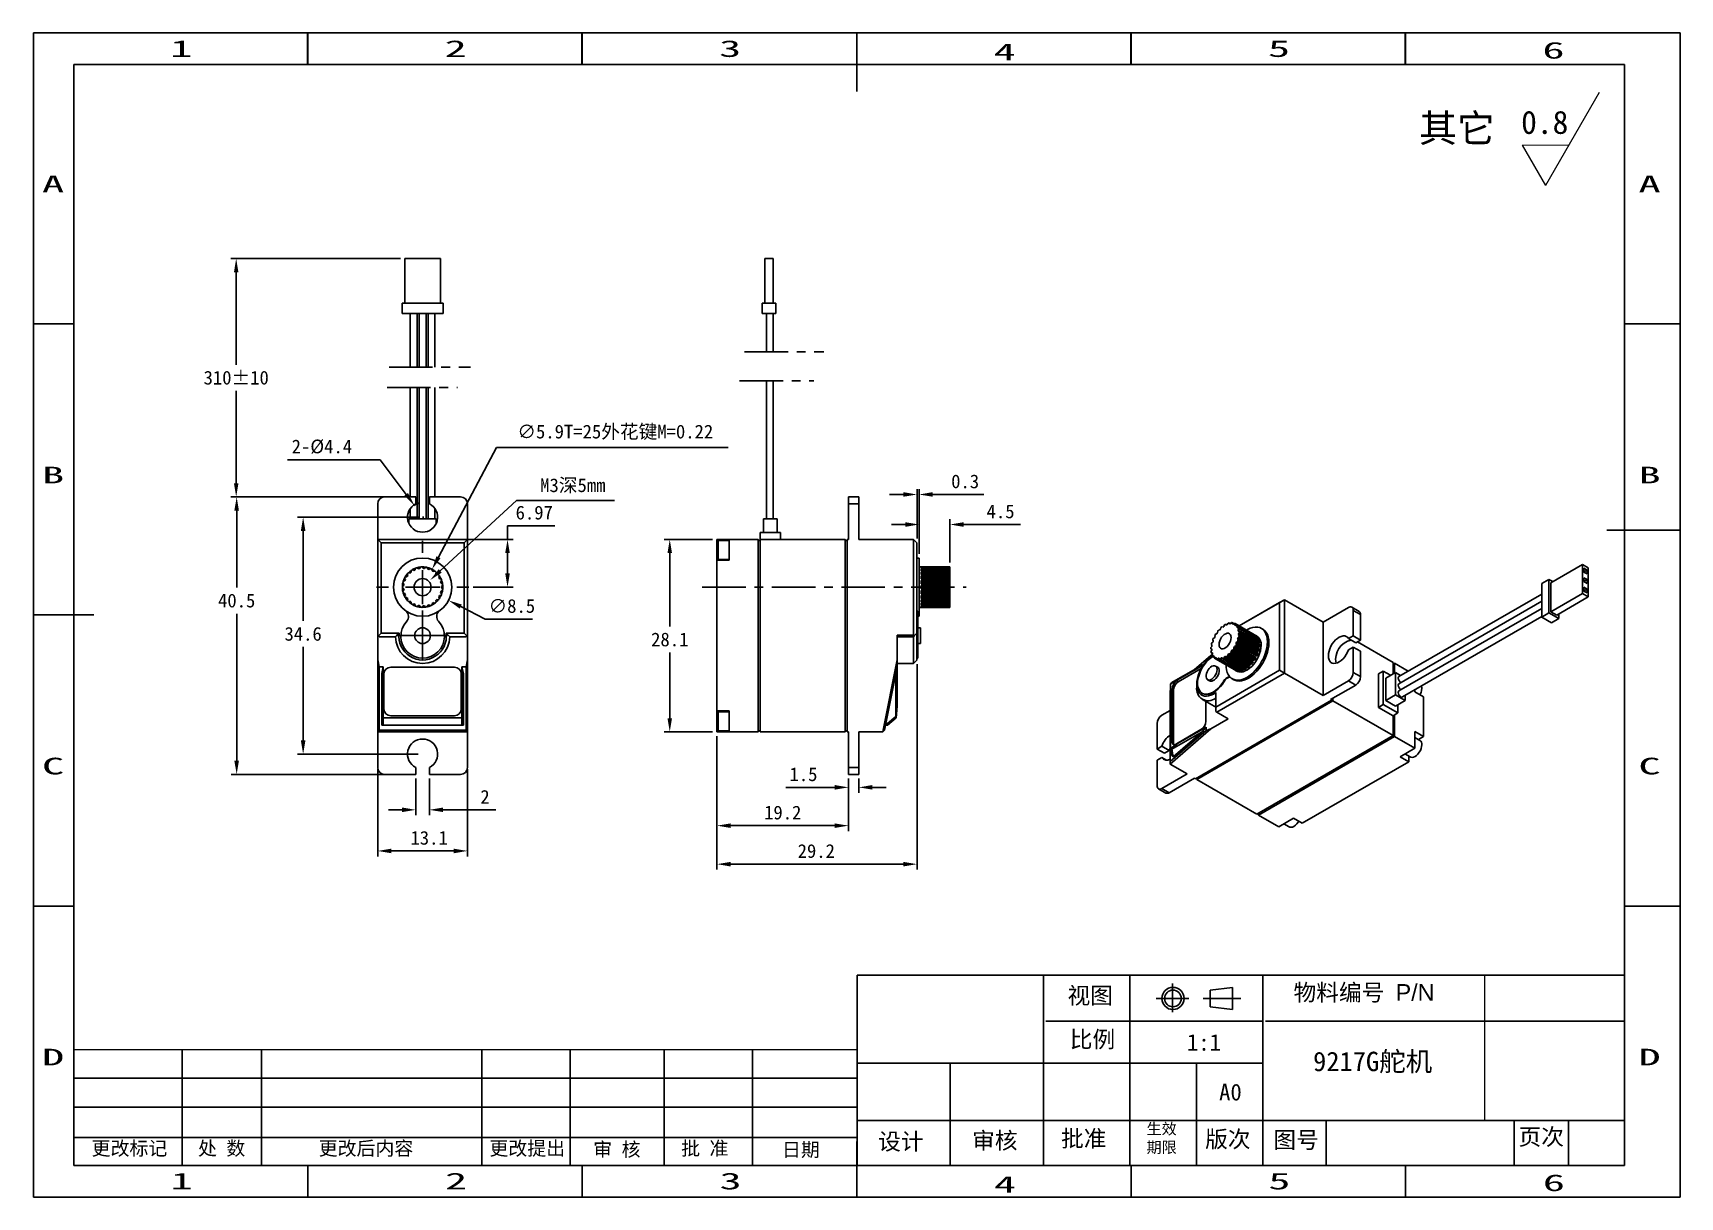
# Model space of a CAD drawing. Header units: millimetres. Extents: x 446 to 686, y -17 to 153.
import ezdxf
from ezdxf.enums import TextEntityAlignment as Align

# ---------------------------------------------------------------- set-up
doc = ezdxf.new("R2010")
doc.units = ezdxf.units.MM
doc.header["$PDSIZE"] = -1
doc.linetypes.add('ACAD_ISO04W100', pattern=[30.5, 24, -3, 0.5, -3])
doc.linetypes.add('CENTER', pattern=[10.16, 6.35, -1.27, 1.27, -1.27])
for name, color, linetype in [('中心线', 6, 'CENTER'), ('图框', 7, 'Continuous'), ('标注', 5, 'Continuous'), ('细实线', 5, 'Continuous')]:
    doc.layers.add(name, color=color, linetype=linetype)
doc.styles.add('style1', font='', dxfattribs={"height": 3.5})
doc.styles.get('style1').set_extended_font_data('FangSong_GB2312')
doc.dimstyles.new('副本 Standard', dxfattribs={"dimtxt": 2, "dimasz": 2, "dimexe": 0.8, "dimexo": 0.625, "dimgap": 0.9, "dimtad": 1, "dimtih": 1, "dimtoh": 1, "dimdsep": 46, "dimtxsty": 'Standard', "dimcen": 0.09, "dimclrd": 5, "dimclre": 5, "dimadec": 3, "dimazin": 2, "dimtfac": 1, "dimtdec": 4, "dimtofl": 0, "dimtmove": 0, "dimatfit": 3, "dimfxl": 0, "dimtolj": 1, "dimtzin": 0, "dimarcsym": 0})

msp = doc.modelspace()

# ---------------------------------------------------------------- texts
at = {"color": 5, "linetype": 'Continuous'}
for s, width, p, p2 in [('1', 3.99672, (466.012, 149.673), (469.25, 149.673)), ('2', 1.99836, (506.074, 149.673), (509.312, 149.673)), ('3', 1.99836, (546.137, 149.673), (549.374, 149.673)), ('4', 1.99836, (586.199, 149.182), (589.436, 149.182)), ('5', 1.99836, (626.261, 149.673), (629.498, 149.673)), ('6', 1.99836, (666.323, 149.428), (669.56, 149.428)), ('A', 1.99836, (447.306, 129.908), (450.543, 129.908)), ('A', 1.99836, (680.346, 129.908), (683.583, 129.908)), ('B', 1.99836, (447.306, 87.417), (450.543, 87.417)), ('B', 1.99836, (680.346, 87.417), (683.583, 87.417)), ('C', 1.99836, (447.306, 44.927), (450.543, 44.927)), ('C', 1.99836, (680.346, 44.927), (683.583, 44.927)), ('D', 1.99836, (447.306, 2.437), (450.543, 2.437)), ('D', 1.99836, (680.346, 2.437), (683.583, 2.437)), ('1', 3.99672, (466.074, -15.668), (469.312, -15.668)), ('2', 1.99836, (506.136, -15.668), (509.374, -15.668)), ('3', 1.99836, (546.199, -15.668), (549.436, -15.668)), ('4', 1.99836, (586.261, -16.159), (589.498, -16.159)), ('5', 1.99836, (626.323, -15.668), (629.56, -15.668)), ('6', 1.99836, (666.385, -15.913), (669.622, -15.913))]:
    msp.add_text(s, height=2.43, dxfattribs=dict(at, width=width)).set_placement(p, p2, align=Align.FIT)
at = {"insert": (648.324, 141.291), "char_height": 4.05, "width": 21.1725, "attachment_point": 1}
msp.add_mtext('{\\fSimSun|b0|i0|c134|p2;其它}', dxfattribs=at)
at = {"color": 0, "lineweight": 13, "attachment_point": 1, "style": 'style1'}
for s, insert, char_height, width in [('{\\fSimSun|b0|i0|c134|p54;物料编号 \\fArial Unicode MS|b0|i0|c0|p34;P/N}', (629.995, 14.303), 2.43, 22.47382), ('{\\fSimSun|b0|i0|c134|p2;视图}', (596.997, 13.85), 2.43, 12.97507), ('比例', (597.335, 7.46), 2.43, 12.97507), ('{\\H1.2x;设计}', (569.364, -7.456), 2.025, 12.97507), ('{\\H1.2x;审核}', (583.072, -7.312), 2.025, 12.97507), ('{\\fSimSun|b0|i0|c134|p2;\\H1.2x;批准}', (596.056, -7.02), 2.025, 12.97507), ('{\\fSimSun|b0|i0|c134|p2;\\H0.8x;生效\\P期限}', (608.529, -6.009), 2.025, 12.97507), ('{\\H1.2x;版次}', (617.09, -7.107), 2.025, 12.97507), ('{\\fSimSun|b0|i0|c134|p2;图号}', (627.051, -7.226), 2.43, 12.97507), ('{\\fSimSun|b0|i0|c134|p2;\\H1.2x; 页次}', (661.188, -6.767), 2.025, 12.97507), ('更改标记', (454.543, -8.66), 2.025, 18.22758), ('处 数', (470.079, -8.66), 2.025, 18.22758), ('更改后内容', (487.689, -8.66), 2.025, 19.00001), ('更改提出', (512.619, -8.66), 2.025, 16.68272), ('审 核', (527.771, -8.815), 2.025, 12.97507), ('批 准', (540.601, -8.66), 2.025, 12.97507), ('日期', (555.316, -8.849), 2.025, 12.97507)]:
    msp.add_mtext(s, dxfattribs=dict(at, insert=insert, char_height=char_height, width=width))
at = {"layer": '标注', "color": 0, "lineweight": 13, "attachment_point": 1}
for s, insert, char_height, width in [('{\\H1.25x;0.8}', (663.22, 141.813), 2.7, 20.9027), ('{\\fSimSun|b0|i0|c134|p2;1:1}', (614.441, 7.017), 2.43, 14.91289), ('{\\fSimSun|b0|i0|c134|p2;A0}', (619.129, -0.249), 2.43, 10.7352)]:
    msp.add_mtext(s, dxfattribs=dict(at, insert=insert, char_height=char_height, width=width))
at = {"layer": '细实线', "color": 3, "lineweight": 13, "insert": (632.851, 9.159), "char_height": 2.835, "width": 32.03133, "attachment_point": 1}
msp.add_mtext('{\\C0;\\P\\fSimSun|b0|i0|c134|p2;9217G舵机}', dxfattribs=at)

# ---------------------------------------------------------------- blocks, each defined once
blk = doc.blocks.new('SW_CENTERMARKSYMBOL_0')
at = {"layer": '图框', "color": 0}
for p, q in [((0, 5), (0, 6.75)), ((0, 0), (0, 2.5)), ((-5, 0), (-6.75, 0)), ((0, 0), (-2.5, 0)), ((0, 0), (0, -2.5)), ((0, 0), (2.5, 0)), ((5, 0), (6.75, 0)), ((0, -5), (0, -6.75))]:
    blk.add_line(p, q, dxfattribs=at)
blk = doc.blocks.new('SW_CENTERMARKSYMBOL_1')
at = {"layer": '图框', "color": 0}
for p, q in [((0, 2.5), (0, 3.65)), ((0, 0), (0, 2.5)), ((-2.5, 0), (-3.65, 0)), ((0, 0), (-2.5, 0)), ((0, 0), (0, -2.5)), ((0, 0), (2.5, 0)), ((2.5, 0), (3.65, 0)), ((0, -2.5), (0, -3.65))]:
    blk.add_line(p, q, dxfattribs=at)
blk = doc.blocks.new('*D57')
at = {"layer": 'Defpoints', "color": 0}
for p in [(502.86, 82.48), (485.42, 47.88), (502.86, 47.88)]:
    blk.add_point(p, dxfattribs=at)
at = {"layer": '标注', "color": 5, "lineweight": -2}
for p, q in [((502.23, 82.48), (484.62, 82.48)), ((485.42, 80.48), (485.42, 67.33)), ((485.42, 49.88), (485.42, 63.53)), ((502.23, 47.88), (484.62, 47.88))]:
    blk.add_line(p, q, dxfattribs=at)
at = {"layer": '标注', "color": 5}
for points in [[(485.09, 80.48), (485.76, 80.48), (485.42, 82.48)], [(485.09, 49.88), (485.76, 49.88), (485.42, 47.88)]]:
    blk.add_solid(points, dxfattribs=at)
at = {"layer": '标注', "color": 0, "insert": (485.42, 65.43), "char_height": 2, "attachment_point": 5}
blk.add_mtext('\\A1;34.6', dxfattribs=at)
blk = doc.blocks.new('*D58')
at = {"layer": 'Defpoints', "color": 0}
for p in [(498.06, 85.43), (475.72, 44.93), (498.09, 44.93)]:
    blk.add_point(p, dxfattribs=at)
at = {"layer": '标注', "color": 5, "lineweight": -2}
for p, q in [((497.43, 85.43), (474.92, 85.43)), ((475.72, 83.43), (475.72, 72.19)), ((475.72, 46.93), (475.72, 68.39)), ((497.47, 44.93), (474.92, 44.93))]:
    blk.add_line(p, q, dxfattribs=at)
at = {"layer": '标注', "color": 5}
for points in [[(475.38, 83.43), (476.05, 83.43), (475.72, 85.43)], [(475.38, 46.93), (476.05, 46.93), (475.72, 44.93)]]:
    blk.add_solid(points, dxfattribs=at)
at = {"layer": '标注', "color": 0, "insert": (475.72, 70.29), "char_height": 2, "attachment_point": 5}
blk.add_mtext('\\A1;40.5', dxfattribs=at)
blk = doc.blocks.new('*D59')
at = {"layer": 'Defpoints', "color": 0}
for p in [(496.31, 46.31), (509.41, 46.31), (509.41, 33.75)]:
    blk.add_point(p, dxfattribs=at)
at = {"layer": '标注', "color": 5, "lineweight": -2}
for p, q in [((496.31, 45.69), (496.31, 32.95)), ((509.41, 45.69), (509.41, 32.95)), ((498.31, 33.75), (507.41, 33.75))]:
    blk.add_line(p, q, dxfattribs=at)
at = {"layer": '标注', "color": 5}
for points in [[(498.31, 34.08), (498.31, 33.41), (496.31, 33.75)], [(507.41, 34.08), (507.41, 33.41), (509.41, 33.75)]]:
    blk.add_solid(points, dxfattribs=at)
at = {"layer": '标注', "color": 0, "insert": (503.81, 35.65), "char_height": 2, "attachment_point": 5}
blk.add_mtext('\\A1;13.1', dxfattribs=at)
blk = doc.blocks.new('*D60')
at = {"layer": 'Defpoints', "color": 0}
for p in [(501.86, 44.93), (503.86, 44.93), (501.86, 39.75)]:
    blk.add_point(p, dxfattribs=at)
at = {"layer": '标注', "color": 5, "lineweight": -2}
for p, q in [((501.86, 44.31), (501.86, 38.95)), ((503.86, 44.31), (503.86, 38.95)), ((499.86, 39.75), (497.86, 39.75)), ((505.86, 39.75), (513.54, 39.75))]:
    blk.add_line(p, q, dxfattribs=at)
at = {"layer": '标注', "color": 5}
for points in [[(499.86, 40.09), (499.86, 39.42), (501.86, 39.75)], [(505.86, 40.09), (505.86, 39.42), (503.86, 39.75)]]:
    blk.add_solid(points, dxfattribs=at)
at = {"layer": '标注', "color": 0, "insert": (511.97, 41.65), "char_height": 2, "attachment_point": 5}
blk.add_mtext('\\A1;2', dxfattribs=at)
blk = doc.blocks.new('*D61')
at = {"layer": 'Defpoints', "color": 0}
for p in [(502.02, 79.23), (515.26, 79.23), (509.61, 72.26)]:
    blk.add_point(p, dxfattribs=at)
at = {"layer": '标注', "color": 5, "lineweight": -2}
for p, q in [((515.26, 79.23), (515.26, 81.23)), ((515.26, 81.23), (522.16, 81.23)), ((502.64, 79.23), (516.06, 79.23)), ((515.26, 74.26), (515.26, 77.23)), ((510.23, 72.26), (516.06, 72.26))]:
    blk.add_line(p, q, dxfattribs=at)
at = {"layer": '标注', "color": 5}
for points in [[(514.92, 77.23), (515.59, 77.23), (515.26, 79.23)], [(514.92, 74.26), (515.59, 74.26), (515.26, 72.26)]]:
    blk.add_solid(points, dxfattribs=at)
at = {"layer": '标注', "color": 0, "insert": (519.16, 83.13), "char_height": 2, "attachment_point": 5}
blk.add_mtext('\\A1;6.97', dxfattribs=at)
blk = doc.blocks.new('*D62')
at = {"layer": 'Defpoints', "color": 0}
for p in [(545.83, 79.23), (538.94, 51.13), (545.83, 51.13)]:
    blk.add_point(p, dxfattribs=at)
at = {"layer": '标注', "color": 5, "lineweight": -2}
for p, q in [((545.2, 79.23), (538.14, 79.23)), ((538.94, 77.23), (538.94, 66.51)), ((538.94, 53.13), (538.94, 62.71)), ((545.2, 51.13), (538.14, 51.13))]:
    blk.add_line(p, q, dxfattribs=at)
at = {"layer": '标注', "color": 5}
for points in [[(538.61, 77.23), (539.27, 77.23), (538.94, 79.23)], [(538.61, 53.13), (539.27, 53.13), (538.94, 51.13)]]:
    blk.add_solid(points, dxfattribs=at)
at = {"layer": '标注', "color": 0, "insert": (538.94, 64.61), "char_height": 2, "attachment_point": 5}
blk.add_mtext('\\A1;28.1', dxfattribs=at)
blk = doc.blocks.new('*D63')
at = {"layer": 'Defpoints', "color": 0}
for p in [(545.83, 51.13), (565.03, 44.93), (565.03, 37.44)]:
    blk.add_point(p, dxfattribs=at)
at = {"layer": '标注', "color": 5, "lineweight": -2}
for p, q in [((545.83, 50.51), (545.83, 36.64)), ((565.03, 44.31), (565.03, 36.64)), ((547.83, 37.44), (563.03, 37.44))]:
    blk.add_line(p, q, dxfattribs=at)
at = {"layer": '标注', "color": 5}
for points in [[(547.83, 37.77), (547.83, 37.11), (545.83, 37.44)], [(563.03, 37.77), (563.03, 37.11), (565.03, 37.44)]]:
    blk.add_solid(points, dxfattribs=at)
at = {"layer": '标注', "color": 0, "insert": (555.43, 39.34), "char_height": 2, "attachment_point": 5}
blk.add_mtext('\\A1;19.2', dxfattribs=at)
blk = doc.blocks.new('*D64')
at = {"layer": 'Defpoints', "color": 0}
for p in [(575.03, 61.62), (545.83, 51.13), (545.83, 31.82)]:
    blk.add_point(p, dxfattribs=at)
at = {"layer": '标注', "color": 5, "lineweight": -2}
for p, q in [((575.03, 61), (575.03, 31.02)), ((545.83, 50.51), (545.83, 31.02)), ((573.03, 31.82), (547.83, 31.82))]:
    blk.add_line(p, q, dxfattribs=at)
at = {"layer": '标注', "color": 5}
for points in [[(547.83, 32.15), (547.83, 31.48), (545.83, 31.82)], [(573.03, 32.15), (573.03, 31.48), (575.03, 31.82)]]:
    blk.add_solid(points, dxfattribs=at)
at = {"layer": '标注', "color": 0, "insert": (560.33, 33.72), "char_height": 2, "attachment_point": 5}
blk.add_mtext('\\A1;29.2', dxfattribs=at)
blk = doc.blocks.new('*D65')
at = {"layer": 'Defpoints', "color": 0}
for p in [(575.33, 85.79), (575.03, 78.73), (575.33, 76.51)]:
    blk.add_point(p, dxfattribs=at)
at = {"layer": '标注', "color": 5, "lineweight": -2}
for p, q in [((575.03, 79.36), (575.03, 86.59)), ((575.33, 77.14), (575.33, 86.59)), ((573.03, 85.79), (571.03, 85.79)), ((577.33, 85.79), (584.8, 85.79))]:
    blk.add_line(p, q, dxfattribs=at)
at = {"layer": '标注', "color": 5}
for points in [[(573.03, 86.13), (573.03, 85.46), (575.03, 85.79)], [(577.33, 86.13), (577.33, 85.46), (575.33, 85.79)]]:
    blk.add_solid(points, dxfattribs=at)
at = {"layer": '标注', "color": 0, "insert": (582.06, 87.69), "char_height": 2, "attachment_point": 5}
blk.add_mtext('\\A1;0.3', dxfattribs=at)
blk = doc.blocks.new('*D66')
at = {"layer": 'Defpoints', "color": 0}
for p in [(579.83, 81.41), (575.33, 76.51), (579.83, 75.21)]:
    blk.add_point(p, dxfattribs=at)
at = {"layer": '标注', "color": 5, "lineweight": -2}
for p, q in [((575.33, 77.14), (575.33, 82.21)), ((579.83, 75.84), (579.83, 82.21)), ((573.33, 81.41), (571.33, 81.41)), ((581.83, 81.41), (590.13, 81.41))]:
    blk.add_line(p, q, dxfattribs=at)
at = {"layer": '标注', "color": 5}
for points in [[(573.33, 81.74), (573.33, 81.07), (575.33, 81.41)], [(581.83, 81.74), (581.83, 81.07), (579.83, 81.41)]]:
    blk.add_solid(points, dxfattribs=at)
at = {"layer": '标注', "color": 0, "insert": (587.23, 83.31), "char_height": 2, "attachment_point": 5}
blk.add_mtext('\\A1;4.5', dxfattribs=at)
blk = doc.blocks.new('*D67')
at = {"layer": 'Defpoints', "color": 0}
for p in [(500.26, 120.23), (475.65, 85.43), (498.06, 85.43)]:
    blk.add_point(p, dxfattribs=at)
at = {"layer": '标注', "color": 5, "lineweight": -2}
for p, q in [((499.63, 120.23), (474.85, 120.23)), ((475.65, 118.23), (475.65, 104.73)), ((475.65, 87.43), (475.65, 100.93)), ((497.43, 85.43), (474.85, 85.43))]:
    blk.add_line(p, q, dxfattribs=at)
at = {"layer": '标注', "color": 5}
for points in [[(475.32, 118.23), (475.98, 118.23), (475.65, 120.23)], [(475.32, 87.43), (475.98, 87.43), (475.65, 85.43)]]:
    blk.add_solid(points, dxfattribs=at)
at = {"layer": '标注', "color": 0, "insert": (475.65, 102.83), "char_height": 2, "attachment_point": 5}
blk.add_mtext('\\A1;310%%P10', dxfattribs=at)
blk = doc.blocks.new('*D68')
at = {"layer": 'Defpoints', "color": 0}
for p in [(501.66, 84.2), (504.24, 80.76)]:
    blk.add_point(p, dxfattribs=at)
at = {"layer": '标注', "color": 5, "lineweight": -2}
for p, q in [((483.16, 90.86), (496.69, 90.86)), ((496.69, 90.86), (500.46, 85.81)), ((502.86, 82.48), (503.04, 82.48)), ((502.95, 82.39), (502.95, 82.57))]:
    blk.add_line(p, q, dxfattribs=at)
blk.add_arc((502.95, 82.48), 2.15, 105.4729, 127.2037, dxfattribs=at)
at = {"layer": '标注', "color": 5}
blk.add_solid([(500.73, 86.01), (500.2, 85.61), (501.66, 84.2)], dxfattribs=at)
at = {"layer": '标注', "color": 0, "insert": (488.16, 92.76), "char_height": 2, "attachment_point": 5}
blk.add_mtext('\\A1;2-%%C4.4', dxfattribs=at)
blk = doc.blocks.new('*D69')
at = {"layer": 'Defpoints', "color": 0}
for p in [(504.24, 74.87), (501.48, 69.65)]:
    blk.add_point(p, dxfattribs=at)
at = {"layer": '标注', "color": 5, "lineweight": -2}
for p, q in [((513.63, 92.66), (505.17, 76.64)), ((547.45, 92.66), (513.63, 92.66)), ((502.77, 72.26), (502.95, 72.26)), ((502.86, 72.17), (502.86, 72.35))]:
    blk.add_line(p, q, dxfattribs=at)
at = {"layer": '标注', "color": 5}
blk.add_solid([(504.88, 76.79), (505.47, 76.48), (504.24, 74.87)], dxfattribs=at)
at = {"layer": '标注', "color": 0, "insert": (530.99, 94.86), "char_height": 2, "attachment_point": 5}
blk.add_mtext('\\A1;∅5.9T=25{\\fSimSun|b0|i0|c134|p2;外花键}M=0.22', dxfattribs=at)
blk = doc.blocks.new('*D70')
at = {"layer": 'Defpoints', "color": 0}
for p in [(503.96, 73.28), (501.76, 71.24)]:
    blk.add_point(p, dxfattribs=at)
at = {"layer": '标注', "color": 5, "lineweight": -2}
for p, q in [((516.56, 84.9), (505.43, 74.64)), ((530.88, 84.9), (516.56, 84.9)), ((502.77, 72.26), (502.95, 72.26)), ((502.86, 72.17), (502.86, 72.35))]:
    blk.add_line(p, q, dxfattribs=at)
at = {"layer": '标注', "color": 5}
blk.add_solid([(505.21, 74.88), (505.66, 74.39), (503.96, 73.28)], dxfattribs=at)
at = {"layer": '标注', "color": 0, "insert": (524.79, 87.04), "char_height": 2, "attachment_point": 5}
blk.add_mtext('\\A1;M3{\\fSimSun|b0|i0|c134|p2;深}5mm', dxfattribs=at)
blk = doc.blocks.new('*D71')
at = {"layer": 'Defpoints', "color": 0}
for p in [(565.03, 44.63), (566.53, 44.93), (565.03, 43.03)]:
    blk.add_point(p, dxfattribs=at)
at = {"layer": '标注', "color": 5, "lineweight": -2}
for p, q in [((565.03, 44.01), (565.03, 42.23)), ((566.53, 44.31), (566.53, 42.23)), ((563.03, 43.03), (555.9, 43.03)), ((568.53, 43.03), (570.53, 43.03))]:
    blk.add_line(p, q, dxfattribs=at)
at = {"layer": '标注', "color": 5}
for points in [[(563.03, 43.37), (563.03, 42.7), (565.03, 43.03)], [(568.53, 43.37), (568.53, 42.7), (566.53, 43.03)]]:
    blk.add_solid(points, dxfattribs=at)
at = {"layer": '标注', "color": 0, "insert": (558.46, 44.93), "char_height": 2, "attachment_point": 5}
blk.add_mtext('\\A1;1.5', dxfattribs=at)
blk = doc.blocks.new('*D72')
at = {"layer": 'Defpoints', "color": 0}
for p in [(499.07, 74.19), (506.65, 70.33)]:
    blk.add_point(p, dxfattribs=at)
at = {"layer": '标注', "color": 5, "lineweight": -2}
for p, q in [((502.77, 72.26), (502.95, 72.26)), ((502.86, 72.17), (502.86, 72.35)), ((511.99, 67.6), (508.43, 69.42)), ((518.89, 67.6), (511.99, 67.6))]:
    blk.add_line(p, q, dxfattribs=at)
at = {"layer": '标注', "color": 5}
blk.add_solid([(508.58, 69.72), (508.28, 69.13), (506.65, 70.33)], dxfattribs=at)
at = {"layer": '标注', "color": 0, "insert": (515.89, 69.5), "char_height": 2, "attachment_point": 5}
blk.add_mtext('\\A1;∅8.5', dxfattribs=at)

# ---------------------------------------------------------------- dimensions: what is measured, and where the dimension line sits
at = {"layer": '标注', "color": 0}
dim = msp.add_linear_dim(base=(475.649, 85.432), p1=(500.259, 120.232), p2=(498.057, 85.432), angle=90, text='310%%P10', dimstyle='副本 Standard', dxfattribs=at)
dim.commit()
dim.dimension.update_dxf_attribs({"geometry": '*D67', "text_midpoint": (475.649, 102.832), "dimtype": 160})
for p1, p2, text, picture, middle in [((501.481, 69.654), (504.237, 74.871), '<>T=25{\\fSimSun|b0|i0|c134|p2;外花键}M=0.22', '*D69', (530.991, 92.658)), ((504.237, 80.76), (501.661, 84.204), '2-%%C4.4', '*D68', (488.161, 90.858)), ((501.757, 71.245), (503.961, 73.28), 'M3{\\fSimSun|b0|i0|c134|p2;深}5mm', '*D70', (524.788, 84.903))]:
    dim = msp.add_diameter_dim_2p(p1=p1, p2=p2, text=text, dimstyle='副本 Standard', dxfattribs=at)
    dim.commit()
    dim.dimension.update_dxf_attribs({"geometry": picture, "text_midpoint": middle, "dimtype": 163})
for base, p1, p2, picture, middle in [((575.328, 85.794), (575.028, 78.732), (575.328, 76.512), '*D65', (582.062, 85.794)), ((579.828, 81.406), (575.328, 76.512), (579.828, 75.211), '*D66', (587.228, 81.406)), ((545.828, 31.816), (575.028, 61.622), (545.828, 51.132), '*D64', (560.328, 31.816)), ((509.409, 33.745), (496.309, 46.315), (509.409, 46.315), '*D59', (503.809, 33.745)), ((501.859, 39.753), (503.859, 44.932), (501.859, 44.932), '*D60', (511.972, 39.753))]:
    dim = msp.add_linear_dim(base=base, p1=p1, p2=p2, dimstyle='副本 Standard', dxfattribs=at)
    dim.commit()
    dim.dimension.update_dxf_attribs({"geometry": picture, "text_midpoint": middle, "dimtype": 160})
for base, p1, p2, picture, middle in [((475.717, 44.932), (498.057, 85.432), (498.094, 44.932), '*D58', (475.717, 70.293)), ((515.256, 79.232), (509.609, 72.262), (502.018, 79.232), '*D61', (519.156, 81.232)), ((485.423, 47.882), (502.859, 82.482), (502.859, 47.882), '*D57', (485.423, 65.434)), ((538.941, 51.132), (545.828, 79.232), (545.828, 51.132), '*D62', (538.941, 64.615))]:
    dim = msp.add_linear_dim(base=base, p1=p1, p2=p2, angle=90, dimstyle='副本 Standard', dxfattribs=at)
    dim.commit()
    dim.dimension.update_dxf_attribs({"geometry": picture, "text_midpoint": middle, "dimtype": 160})
dim = msp.add_diameter_dim_2p(p1=(499.073, 74.193), p2=(506.645, 70.331), dimstyle='副本 Standard', dxfattribs=at)
dim.commit()
dim.dimension.update_dxf_attribs({"geometry": '*D72', "text_midpoint": (515.89, 69.505)})
for base, p1, p2, picture, middle in [((565.028, 37.441), (545.828, 51.132), (565.028, 44.932), '*D63', (555.428, 39.341)), ((565.028, 43.034), (566.528, 44.932), (565.028, 44.632), '*D71', (558.462, 44.934))]:
    dim = msp.add_linear_dim(base=base, p1=p1, p2=p2, dimstyle='副本 Standard', dxfattribs=at)
    dim.commit()
    dim.dimension.update_dxf_attribs({"geometry": picture, "text_midpoint": middle})

# ---------------------------------------------------------------- linework, layer by layer
at = {"color": 5, "linetype": 'Continuous'}
for p, q in [((446.043, -16.785), (446.043, 153.176)), ((446.043, 153.176), (686.416, 153.176)), ((486.043, 148.556), (486.043, 153.176)), ((486.105, 153.176), (486.105, 148.556)), ((526.105, 148.556), (526.105, 153.176)), ((526.168, 153.176), (526.168, 148.556)), ((566.23, 153.176), (566.23, 144.641)), ((606.23, 148.556), (606.23, 153.176)), ((606.292, 153.176), (606.292, 148.556)), ((646.292, 148.556), (646.292, 153.176)), ((646.354, 153.176), (646.354, 148.556)), ((686.416, -16.785), (686.416, 153.176)), ((445.981, 148.556), (446.043, 148.556)), ((446.043, 110.686), (451.971, 110.686)), ((686.416, 110.686), (678.323, 110.686)), ((686.416, 80.575), (675.742, 80.575)), ((446.043, 68.196), (454.849, 68.196)), ((446.043, 25.706), (451.971, 25.706)), ((686.416, 25.706), (678.323, 25.706)), ((566.292, 15.589), (601.084, 15.589)), ((593.485, 15.589), (593.485, -12.165)), ((601.084, 15.589), (678.323, 15.589)), ((606.111, 15.589), (606.111, -12.165)), ((625.535, 15.589), (625.535, 10.37)), ((625.535, 10.733), (625.535, 1.189)), ((593.828, 8.875), (625.535, 8.875)), ((625.878, 8.875), (678.323, 8.875)), ((467.779, 4.763), (467.779, -12.165)), ((479.361, 4.763), (479.361, -12.165)), ((511.526, 4.763), (511.526, -12.165)), ((524.403, 4.763), (524.403, -12.165)), ((538.147, 4.763), (538.147, -12.165)), ((551.024, 4.763), (551.024, -12.165)), ((566.292, 2.765), (625.535, 2.765)), ((579.889, 2.765), (579.889, -12.165)), ((615.823, 2.765), (615.823, -12.165)), ((451.871, 0.564), (566.192, 0.564)), ((625.535, 1.189), (625.535, -12.165)), ((451.871, -3.679), (566.192, -3.679)), ((566.292, -5.594), (678.323, -5.594)), ((634.739, -5.594), (634.739, -12.165)), ((662.185, -5.594), (662.185, -12.165)), ((670.119, -5.594), (670.119, -12.165)), ((451.971, -8.076), (566.192, -8.076)), ((566.23, -16.785), (566.23, -8.691)), ((486.105, -16.785), (486.105, -12.165)), ((526.168, -16.785), (526.168, -12.165)), ((606.292, -16.785), (606.292, -12.165)), ((646.354, -16.785), (646.354, -12.165)), ((446.043, -16.785), (686.416, -16.785))]:
    msp.add_line(p, q, dxfattribs=at)
at = {"color": 7, "linetype": 'Continuous'}
for p, q in [((451.971, 148.556), (451.971, -12.165)), ((451.971, 148.556), (678.323, 148.556)), ((678.323, -8.691), (678.323, 148.556)), ((566.292, 15.589), (566.292, -12.165)), ((678.323, 15.589), (678.323, -12.165)), ((678.323, 15.589), (678.323, -12.165)), ((617.819, 13.425), (621.071, 13.821)), ((617.819, 13.425), (621.071, 13.821)), ((617.819, 10.997), (617.819, 13.425)), ((621.071, 10.592), (621.071, 13.821)), ((617.819, 10.997), (621.071, 10.592)), ((451.971, -12.165), (678.323, -12.165))]:
    msp.add_line(p, q, dxfattribs=at)
at = {"color": 7, "linetype": 'Continuous', "lineweight": 25}
for p, q in [((500.259, 120.232), (500.259, 113.732)), ((500.259, 120.232), (505.459, 120.232)), ((505.459, 120.232), (505.459, 113.732)), ((554.028, 120.232), (552.828, 120.232)), ((552.828, 120.232), (552.828, 113.732)), ((554.028, 120.232), (554.028, 113.732)), ((499.859, 113.732), (499.859, 112.232)), ((499.859, 113.732), (505.859, 113.732)), ((505.859, 113.732), (505.859, 112.232)), ((552.428, 113.732), (552.428, 112.232)), ((554.428, 113.732), (552.428, 113.732)), ((554.428, 113.732), (554.428, 112.232)), ((499.859, 112.232), (505.859, 112.232)), ((501.059, 112.232), (501.059, 104.357)), ((502.059, 104.357), (502.059, 112.232)), ((502.359, 112.232), (502.359, 104.357)), ((503.359, 104.357), (503.359, 112.232)), ((503.659, 112.232), (503.659, 104.357)), ((504.659, 104.357), (504.659, 112.232)), ((554.428, 112.232), (552.428, 112.232)), ((553.047, 106.628), (553.047, 112.232)), ((554.047, 112.232), (554.047, 106.628)), ((501.059, 101.429), (501.059, 85.432)), ((502.059, 82.232), (502.059, 101.429)), ((502.359, 101.429), (502.359, 82.232)), ((503.359, 82.232), (503.359, 101.429)), ((503.659, 101.429), (503.659, 82.232)), ((504.659, 85.432), (504.659, 101.429)), ((553.047, 82.232), (553.047, 102.383)), ((554.047, 102.383), (554.047, 82.232)), ((496.309, 79.232), (496.309, 84.432)), ((497.309, 85.432), (501.859, 85.432)), ((501.859, 85.432), (501.859, 84.442)), ((503.859, 84.442), (503.859, 85.432)), ((503.859, 85.432), (508.409, 85.432)), ((509.409, 84.432), (509.409, 79.232)), ((566.528, 85.432), (565.028, 85.432)), ((565.028, 85.432), (565.028, 84.432)), ((565.028, 84.432), (566.528, 84.432)), ((565.028, 84.432), (565.028, 79.232)), ((566.528, 84.432), (566.528, 85.432)), ((566.528, 84.432), (566.528, 79.232)), ((500.859, 82.232), (504.859, 82.232)), ((500.859, 82.232), (500.859, 81.566)), ((501.059, 83.747), (501.059, 82.232)), ((504.659, 82.232), (504.659, 83.747)), ((504.859, 82.232), (504.859, 81.566)), ((552.628, 82.232), (552.628, 80.232)), ((554.628, 82.232), (552.628, 82.232)), ((554.628, 82.232), (554.628, 80.232)), ((555.128, 80.232), (552.128, 80.232)), ((552.128, 80.232), (552.128, 79.232)), ((555.128, 80.232), (555.128, 79.232)), ((496.809, 78.732), (496.309, 79.232)), ((496.309, 79.232), (509.409, 79.232)), ((496.309, 65.232), (496.309, 79.232)), ((508.909, 78.732), (496.809, 78.732)), ((496.809, 78.732), (496.809, 65.532)), ((508.909, 78.732), (509.409, 79.232)), ((508.909, 65.532), (508.909, 78.732)), ((509.409, 79.232), (509.409, 65.232)), ((545.828, 77.682), (545.828, 79.232)), ((547.628, 79.232), (545.828, 79.232)), ((545.828, 76.182), (545.828, 77.682)), ((546.028, 79.082), (547.628, 79.082)), ((546.028, 79.082), (546.028, 76.282)), ((547.628, 79.232), (547.628, 76.182)), ((551.828, 79.232), (547.628, 79.232)), ((551.828, 79.232), (551.828, 51.132)), ((552.128, 78.932), (551.828, 79.232)), ((552.128, 51.132), (552.128, 79.232)), ((564.528, 79.232), (552.128, 79.232)), ((564.528, 79.232), (564.528, 51.132)), ((564.828, 78.932), (564.528, 79.232)), ((565.028, 79.232), (564.828, 79.232)), ((564.828, 51.132), (564.828, 79.232)), ((574.528, 79.232), (566.528, 79.232)), ((574.528, 79.232), (574.528, 65.232)), ((575.028, 78.732), (574.528, 79.232)), ((575.028, 65.532), (575.028, 78.732)), ((501.189, 74.447), (501.178, 74.687)), ((501.381, 74.815), (501.594, 74.704)), ((501.784, 74.793), (501.834, 75.028)), ((502.062, 75.103), (502.241, 74.942)), ((502.448, 74.981), (502.554, 75.196)), ((502.794, 75.211), (502.927, 75.011)), ((503.137, 74.998), (503.294, 75.18)), ((503.529, 75.135), (503.608, 74.908)), ((503.808, 74.843), (504.006, 74.98)), ((504.223, 74.878), (504.243, 74.639)), ((504.42, 74.526), (504.646, 74.61)), ((545.828, 54.182), (545.828, 76.182)), ((547.628, 76.182), (545.828, 76.182)), ((547.628, 76.282), (546.028, 76.282)), ((575.028, 76.512), (575.328, 76.512)), ((575.328, 68.012), (575.328, 76.512)), ((575.328, 75.212), (575.628, 75.212)), ((575.628, 75.18), (575.628, 75.212)), ((575.628, 75.211), (579.828, 75.211)), ((575.628, 75.18), (579.828, 75.18)), ((575.628, 74.98), (575.628, 75.135)), ((575.628, 75.135), (579.828, 75.135)), ((575.628, 74.98), (579.828, 74.98)), ((575.628, 74.61), (575.628, 74.878)), ((575.628, 74.878), (579.828, 74.878)), ((575.628, 74.639), (579.828, 74.639)), ((575.628, 74.61), (579.828, 74.61)), ((579.828, 75.211), (579.828, 75.18)), ((579.828, 75.135), (579.828, 75.18)), ((579.828, 75.135), (579.828, 74.98)), ((579.828, 74.878), (579.828, 74.98)), ((579.828, 74.878), (579.828, 74.639)), ((579.828, 74.639), (579.828, 74.61)), ((579.828, 74.457), (579.828, 74.61)), ((672.162, 75.564), (667.565, 72.911)), ((673.01, 75.075), (672.162, 75.564)), ((672.162, 75.564), (672.162, 71.318)), ((672.373, 75.034), (672.373, 74.462)), ((672.844, 74.762), (672.373, 75.034)), ((672.373, 74.491), (672.844, 74.762)), ((672.844, 74.191), (672.844, 74.762)), ((673.01, 70.828), (673.01, 75.075)), ((499.912, 72.382), (500.12, 72.502)), ((500.12, 72.022), (499.912, 72.142)), ((500.146, 72.711), (499.974, 72.879)), ((500.034, 73.111), (500.265, 73.176)), ((500.343, 73.372), (500.218, 73.577)), ((500.334, 73.787), (500.574, 73.792)), ((500.698, 73.963), (500.628, 74.192)), ((500.793, 74.367), (501.026, 74.312)), ((504.83, 74.457), (504.79, 74.22)), ((504.934, 74.067), (505.173, 74.092)), ((505.314, 73.898), (505.216, 73.678)), ((505.318, 73.494), (505.556, 73.459)), ((505.644, 73.236), (505.495, 73.048)), ((505.547, 72.844), (505.768, 72.751)), ((505.798, 72.513), (505.607, 72.367)), ((505.607, 72.157), (505.798, 72.012)), ((575.628, 74.092), (575.628, 74.457)), ((575.628, 74.457), (579.828, 74.457)), ((575.628, 74.22), (579.828, 74.22)), ((575.628, 74.092), (579.828, 74.092)), ((575.628, 73.459), (575.628, 73.898)), ((575.628, 73.898), (579.828, 73.898)), ((575.628, 73.678), (579.828, 73.678)), ((575.628, 73.494), (579.828, 73.494)), ((575.628, 73.459), (579.828, 73.459)), ((575.628, 72.751), (575.628, 73.236)), ((575.628, 73.236), (579.828, 73.236)), ((575.628, 73.048), (579.828, 73.048)), ((575.628, 72.844), (579.828, 72.844)), ((575.628, 72.751), (579.828, 72.751)), ((575.628, 72.012), (575.628, 72.513)), ((575.628, 72.513), (579.828, 72.513)), ((575.628, 72.367), (579.828, 72.367)), ((575.628, 72.157), (579.828, 72.157)), ((579.828, 74.457), (579.828, 74.22)), ((579.828, 74.22), (579.828, 74.067)), ((579.828, 73.898), (579.828, 74.092)), ((579.828, 73.898), (579.828, 73.678)), ((579.828, 73.678), (579.828, 73.494)), ((579.828, 73.494), (579.828, 73.459)), ((579.828, 73.236), (579.828, 73.459)), ((579.828, 73.236), (579.828, 73.048)), ((579.828, 73.048), (579.828, 72.844)), ((579.828, 72.844), (579.828, 72.751)), ((579.828, 72.513), (579.828, 72.751)), ((579.828, 72.513), (579.828, 72.367)), ((579.828, 72.367), (579.828, 72.157)), ((579.828, 72.157), (579.828, 72.012)), ((667.283, 73.401), (666.222, 72.789)), ((666.222, 72.789), (666.222, 67.889)), ((667.848, 73.074), (667.283, 73.401)), ((667.283, 73.401), (667.283, 68.502)), ((667.565, 72.911), (667.565, 68.665)), ((672.373, 74.462), (672.844, 74.191)), ((672.373, 73.646), (672.373, 73.074)), ((672.844, 73.374), (672.373, 73.646)), ((672.373, 73.103), (672.844, 73.374)), ((672.373, 73.074), (672.844, 72.803)), ((672.373, 72.258), (672.373, 71.686)), ((672.844, 71.986), (672.373, 72.258)), ((672.844, 72.803), (672.844, 73.374)), ((499.974, 71.645), (500.146, 71.813)), ((500.265, 71.348), (500.034, 71.413)), ((500.218, 70.947), (500.343, 71.153)), ((500.574, 70.732), (500.334, 70.737)), ((500.628, 70.332), (500.698, 70.562)), ((501.026, 70.212), (500.793, 70.157)), ((501.178, 69.838), (501.189, 70.078)), ((501.594, 69.821), (501.381, 69.709)), ((501.834, 69.496), (501.784, 69.731)), ((504.243, 69.886), (504.223, 69.646)), ((504.646, 69.915), (504.42, 69.998)), ((504.79, 70.304), (504.83, 70.068)), ((505.173, 70.433), (504.934, 70.458)), ((505.216, 70.846), (505.314, 70.627)), ((505.556, 71.066), (505.318, 71.031)), ((505.495, 71.477), (505.644, 71.289)), ((505.768, 71.774), (505.547, 71.681)), ((575.628, 72.012), (579.828, 72.012)), ((575.628, 71.289), (575.628, 71.774)), ((575.628, 71.774), (579.828, 71.774)), ((575.628, 71.681), (579.828, 71.681)), ((575.628, 71.477), (579.828, 71.477)), ((575.628, 71.289), (579.828, 71.289)), ((575.628, 70.627), (575.628, 71.066)), ((575.628, 71.066), (579.828, 71.066)), ((575.628, 71.031), (579.828, 71.031)), ((575.628, 70.846), (579.828, 70.846)), ((575.628, 70.627), (579.828, 70.627)), ((575.628, 70.068), (575.628, 70.433)), ((575.628, 70.433), (579.828, 70.433)), ((575.628, 70.304), (579.828, 70.304)), ((575.628, 70.068), (579.828, 70.068)), ((575.628, 69.646), (575.628, 69.915)), ((575.628, 69.915), (579.828, 69.915)), ((575.628, 69.886), (579.828, 69.886)), ((579.828, 71.774), (579.828, 72.012)), ((579.828, 71.774), (579.828, 71.681)), ((579.828, 71.681), (579.828, 71.477)), ((579.828, 71.477), (579.828, 71.289)), ((579.828, 71.066), (579.828, 71.289)), ((579.828, 71.066), (579.828, 71.031)), ((579.828, 71.031), (579.828, 70.846)), ((579.828, 70.846), (579.828, 70.627)), ((579.828, 70.433), (579.828, 70.627)), ((579.828, 70.458), (579.828, 70.304)), ((579.828, 70.304), (579.828, 70.068)), ((579.828, 69.915), (579.828, 70.068)), ((579.828, 69.915), (579.828, 69.886)), ((579.828, 69.886), (579.828, 69.646)), ((622.064, 66.605), (628.675, 70.422)), ((627.967, 70.013), (622.064, 66.605)), ((627.967, 70.013), (628.675, 70.422)), ((627.967, 60.133), (627.967, 70.013)), ((628.675, 70.422), (628.675, 59.725)), ((628.675, 70.422), (634.331, 67.156)), ((666.222, 71.259), (645.382, 59.228)), ((666.222, 70.197), (645.382, 58.166)), ((672.162, 71.318), (667.565, 68.665)), ((673.01, 70.828), (668.414, 68.175)), ((672.162, 71.318), (673.01, 70.828)), ((672.373, 71.714), (672.844, 71.986)), ((672.373, 71.686), (672.844, 71.415)), ((672.844, 71.415), (672.844, 71.986)), ((502.241, 69.583), (502.062, 69.422)), ((502.554, 69.328), (502.448, 69.543)), ((502.927, 69.513), (502.794, 69.313)), ((503.294, 69.344), (503.137, 69.526)), ((503.608, 69.616), (503.529, 69.389)), ((504.006, 69.544), (503.808, 69.681)), ((575.128, 68.739), (575.028, 68.739)), ((575.128, 67.276), (575.128, 68.739)), ((575.328, 68.012), (575.128, 68.012)), ((575.628, 69.312), (575.328, 69.312)), ((575.628, 69.646), (579.828, 69.646)), ((575.628, 69.389), (575.628, 69.544)), ((575.628, 69.544), (579.828, 69.544)), ((575.628, 69.389), (579.828, 69.389)), ((575.628, 69.312), (575.628, 69.344)), ((575.628, 69.344), (579.828, 69.344)), ((575.628, 69.313), (579.828, 69.313)), ((579.828, 69.544), (579.828, 69.646)), ((579.828, 69.544), (579.828, 69.389)), ((579.828, 69.344), (579.828, 69.389)), ((579.828, 69.344), (579.828, 69.313)), ((634.331, 67.156), (638.008, 69.279)), ((639.569, 68.716), (638.508, 69.328)), ((638.715, 68.87), (638.715, 65.155)), ((639.776, 68.258), (638.715, 68.87)), ((639.776, 68.258), (639.776, 64.543)), ((666.222, 69.135), (645.382, 57.105)), ((645.882, 56.239), (666.222, 67.981)), ((667.283, 68.502), (666.222, 67.889)), ((666.222, 67.889), (667.636, 67.073)), ((667.283, 68.502), (668.697, 67.685)), ((667.565, 68.665), (668.414, 68.175)), ((668.697, 67.685), (667.636, 67.073)), ((668.697, 67.685), (668.697, 68.338)), ((496.309, 65.232), (496.409, 65.132)), ((496.309, 65.232), (496.309, 61.657)), ((496.809, 65.532), (496.409, 65.132)), ((496.409, 65.132), (496.509, 65.032)), ((498.899, 65.032), (496.509, 65.032)), ((496.809, 65.532), (499.429, 65.532)), ((506.29, 65.532), (508.909, 65.532)), ((509.209, 65.032), (506.819, 65.032)), ((509.309, 65.132), (508.909, 65.532)), ((509.209, 65.032), (509.309, 65.132)), ((509.309, 65.132), (509.409, 65.232)), ((509.409, 61.657), (509.409, 65.232)), ((572.128, 61.657), (572.128, 65.232)), ((574.528, 65.232), (572.128, 65.232)), ((572.128, 65.032), (574.528, 65.032)), ((574.628, 65.132), (574.528, 65.232)), ((574.528, 65.032), (574.628, 65.132)), ((574.528, 65.032), (574.528, 61.122)), ((574.628, 65.132), (575.028, 65.532)), ((575.128, 67.276), (575.028, 67.276)), ((575.028, 61.622), (575.028, 65.532)), ((575.128, 61.892), (575.128, 67.276)), ((575.128, 66.332), (575.528, 66.332)), ((575.528, 64.032), (575.528, 66.332)), ((618.549, 65.051), (618.51, 65.22)), ((618.633, 65.425), (618.796, 65.462)), ((618.916, 65.633), (618.92, 65.831)), ((619.069, 66.011), (619.214, 65.993)), ((619.352, 66.136), (619.398, 66.352)), ((619.683, 66.425), (619.562, 66.495)), ((619.562, 66.495), (619.681, 66.424)), ((619.829, 66.53), (619.914, 66.749)), ((620.238, 66.758), (620.083, 66.847)), ((620.083, 66.847), (620.168, 66.726)), ((620.316, 66.79), (620.434, 66.999)), ((620.804, 66.926), (620.599, 67.045)), ((620.599, 67.045), (620.644, 66.882)), ((620.783, 66.899), (620.928, 67.084)), ((621.303, 66.945), (621.077, 67.076)), ((621.077, 67.076), (621.08, 66.882)), ((621.201, 66.85), (621.363, 67.001)), ((621.487, 66.938), (621.448, 66.725)), ((621.562, 66.659), (621.448, 66.725)), ((624.655, 65.109), (621.473, 66.946)), ((624.457, 65.224), (621.487, 66.938)), ((621.543, 66.647), (621.713, 66.753)), ((624.683, 65.039), (621.713, 66.753)), ((621.804, 66.641), (621.725, 66.421)), ((621.879, 66.332), (621.725, 66.421)), ((621.788, 66.302), (621.954, 66.358)), ((624.773, 64.926), (621.804, 66.641)), ((622.03, 65.017), (621.869, 64.86)), ((622.007, 66.201), (621.893, 65.99)), ((624.863, 64.276), (621.893, 65.99)), ((621.921, 65.837), (622.073, 65.838)), ((621.933, 65.282), (622.062, 65.228)), ((622.084, 65.649), (621.942, 65.459)), ((624.912, 63.744), (621.942, 65.459)), ((624.924, 64.643), (621.954, 66.358)), ((624.977, 64.487), (622.007, 66.201)), ((625, 63.303), (622.03, 65.017)), ((625.031, 63.513), (622.062, 65.228)), ((625.043, 64.124), (622.073, 65.838)), ((625.054, 63.934), (622.084, 65.649)), ((624.457, 65.224), (624.448, 65.174)), ((624.773, 64.926), (624.715, 64.764)), ((625.517, 66.113), (625.305, 66.235)), ((634.331, 56.459), (634.331, 67.156)), ((638.715, 65.155), (638.015, 64.751)), ((638.715, 65.155), (639.776, 64.543)), ((575.528, 64.032), (575.128, 64.032)), ((618.056, 63.158), (617.913, 63.241)), ((618.054, 63.214), (617.913, 63.241)), ((617.924, 63.443), (618.076, 63.618)), ((617.935, 62.846), (618.064, 63.048)), ((618.127, 62.7), (617.967, 62.672)), ((618.17, 62.555), (617.967, 62.672)), ((618.104, 63.803), (617.99, 63.883)), ((618.042, 64.099), (618.208, 64.236)), ((618.076, 62.346), (618.173, 62.563)), ((618.272, 64.428), (618.193, 64.556)), ((618.284, 64.774), (618.454, 64.864)), ((620.687, 62.515), (620.554, 62.56)), ((623.524, 60.846), (620.554, 62.56)), ((623.657, 60.801), (620.687, 62.515)), ((620.869, 62.887), (620.844, 62.678)), ((623.814, 60.964), (620.844, 62.678)), ((623.839, 61.172), (620.869, 62.887)), ((621.155, 63.054), (621, 63.045)), ((623.97, 61.33), (621, 63.045)), ((624.125, 61.34), (621.155, 63.054)), ((621.274, 63.434), (621.292, 63.249)), ((624.244, 61.719), (621.274, 63.434)), ((624.262, 61.534), (621.292, 63.249)), ((621.55, 63.678), (621.383, 63.614)), ((624.353, 61.899), (621.383, 63.614)), ((624.52, 61.963), (621.55, 63.678)), ((621.599, 64.041), (621.658, 63.891)), ((624.569, 62.326), (621.599, 64.041)), ((624.628, 62.177), (621.658, 63.891)), ((621.848, 64.346), (621.679, 64.232)), ((624.649, 62.517), (621.679, 64.232)), ((621.823, 64.67), (621.92, 64.565)), ((624.793, 62.955), (621.823, 64.67)), ((624.818, 62.631), (621.848, 64.346)), ((624.839, 63.145), (621.869, 64.86)), ((624.89, 62.85), (621.92, 64.565)), ((624.818, 62.631), (624.649, 62.517)), ((624.793, 62.955), (624.89, 62.85)), ((625, 63.303), (624.839, 63.145)), ((624.977, 64.487), (624.863, 64.276)), ((625.054, 63.934), (624.912, 63.744)), ((638.015, 64.751), (639.076, 64.138)), ((638.015, 63.118), (638.715, 63.522)), ((638.715, 63.522), (638.715, 59.807)), ((638.715, 63.522), (639.776, 62.91)), ((639.776, 64.543), (639.076, 64.138)), ((639.317, 64.278), (644.514, 61.278)), ((639.776, 62.91), (639.776, 59.194)), ((496.309, 61.657), (496.509, 60.637)), ((496.309, 51.132), (496.309, 61.657)), ((497.109, 60.637), (496.509, 60.637)), ((496.509, 60.637), (496.509, 51.382)), ((496.909, 59.636), (497.109, 60.637)), ((497.109, 60.637), (497.109, 54.908)), ((507.509, 60.582), (498.209, 60.582)), ((508.609, 54.908), (508.609, 60.637)), ((508.609, 60.637), (509.209, 60.637)), ((508.609, 60.637), (508.809, 59.636)), ((509.209, 60.637), (509.409, 61.657)), ((509.209, 51.382), (509.209, 60.637)), ((509.409, 61.657), (509.409, 51.132)), ((572.128, 61.657), (570.024, 51.132)), ((570.278, 51.382), (572.128, 60.637)), ((572.128, 60.637), (572.128, 61.657)), ((574.528, 61.122), (572.128, 61.122)), ((572.128, 54.908), (572.128, 60.637)), ((575.028, 61.622), (574.528, 61.122)), ((575.128, 61.892), (575.028, 61.892)), ((612.24, 58.322), (616.657, 60.871)), ((616.52, 60.384), (613.161, 58.445)), ((616.929, 61.028), (613.172, 58.859)), ((616.477, 60.686), (613.172, 58.778)), ((617.223, 61.688), (615.524, 60.218)), ((616.657, 60.871), (616.929, 61.028)), ((617.944, 62.268), (617.223, 61.688)), ((617.223, 61.398), (617.223, 61.688)), ((618.077, 62.344), (617.944, 62.268)), ((618.318, 62.292), (618.149, 62.21)), ((618.368, 62.084), (618.149, 62.21)), ((618.338, 61.974), (618.398, 62.192)), ((618.614, 62.015), (618.446, 61.886)), ((621.416, 60.172), (618.446, 61.886)), ((618.89, 60.579), (618.608, 60.742)), ((618.623, 62.01), (618.722, 61.953)), ((618.634, 54.745), (627.967, 60.133)), ((618.705, 61.755), (618.722, 61.96)), ((621.674, 60.041), (618.705, 61.755)), ((618.997, 61.889), (618.842, 61.719)), ((621.812, 60.005), (618.842, 61.719)), ((619.138, 61.807), (618.997, 61.889)), ((619.152, 61.701), (619.127, 61.881)), ((622.122, 59.987), (619.152, 61.701)), ((619.443, 61.919), (619.31, 61.72)), ((622.28, 60.006), (619.31, 61.72)), ((622.413, 60.204), (619.443, 61.919)), ((619.653, 61.817), (619.587, 61.959)), ((622.623, 60.102), (619.653, 61.817)), ((619.924, 62.105), (619.821, 61.889)), ((622.791, 60.175), (619.821, 61.889)), ((622.894, 60.39), (619.924, 62.105)), ((620.175, 62.094), (620.073, 62.191)), ((623.145, 60.379), (620.175, 62.094)), ((620.409, 62.434), (620.344, 62.215)), ((623.314, 60.501), (620.344, 62.215)), ((623.379, 60.72), (620.409, 62.434)), ((621.43, 60.182), (621.416, 60.172)), ((621.493, 60.122), (621.705, 60)), ((621.908, 60.11), (621.812, 60.005)), ((622.413, 60.204), (622.28, 60.006)), ((622.894, 60.39), (622.791, 60.175)), ((623.379, 60.72), (623.314, 60.501)), ((623.657, 60.801), (623.524, 60.846)), ((623.839, 61.172), (623.814, 60.964)), ((624.125, 61.34), (623.97, 61.33)), ((624.244, 61.719), (624.262, 61.534)), ((624.52, 61.963), (624.353, 61.899)), ((624.569, 62.326), (624.628, 62.177)), ((627.967, 60.133), (628.675, 59.725)), ((644.514, 59.603), (644.514, 61.278)), ((644.514, 61.033), (644.726, 61.155)), ((644.514, 61.033), (644.726, 61.155)), ((644.726, 61.155), (644.726, 59.726)), ((644.726, 61.155), (646.723, 60.002)), ((496.909, 53.391), (496.909, 59.636)), ((497.209, 59.582), (497.209, 54.908)), ((508.509, 54.908), (508.509, 59.582)), ((508.809, 59.636), (508.809, 53.391)), ((571.928, 59.636), (571.928, 53.391)), ((613.172, 58.859), (612.051, 58.087)), ((612.24, 58.322), (612.051, 58.087)), ((612.051, 48.697), (612.051, 58.087)), ((613.172, 58.859), (612.24, 58.322)), ((613.172, 58.778), (612.904, 58.593)), ((612.904, 58.593), (613.161, 58.445)), ((613.172, 58.859), (613.172, 58.778)), ((615.869, 58.089), (615.869, 57.681)), ((617.458, 58.75), (617.74, 58.587)), ((628.675, 59.725), (618.775, 54.01)), ((619.796, 58.546), (619.866, 58.505)), ((621.055, 58.874), (621.268, 58.751)), ((628.675, 59.725), (634.331, 56.459)), ((638.008, 58.582), (634.331, 56.459)), ((639.069, 57.97), (635.392, 55.847)), ((639.069, 57.97), (638.008, 58.582)), ((638.715, 59.807), (639.776, 59.194)), ((643.1, 60.012), (642.392, 59.604)), ((642.392, 59.604), (642.392, 54.704)), ((644.16, 59.399), (643.1, 60.012)), ((643.1, 60.012), (643.1, 55.113)), ((644.867, 59.808), (643.453, 58.991)), ((643.453, 58.991), (643.453, 55.725)), ((644.867, 59.808), (644.867, 56.541)), ((645.627, 59.369), (644.867, 59.808)), ((612.051, 57.21), (611.987, 57.155)), ((611.987, 57.155), (611.987, 46.785)), ((612.259, 57.332), (612.259, 49.738)), ((612.454, 57.22), (612.259, 57.332)), ((612.454, 57.22), (612.454, 49.626)), ((615.664, 44.295), (635.533, 55.765)), ((635.746, 55.643), (615.876, 44.172)), ((616.65, 56.779), (616.721, 56.738)), ((616.689, 55.868), (618.386, 54.888)), ((617.184, 52.684), (617.184, 55.582)), ((618.634, 56.884), (618.634, 54.745)), ((635.392, 55.847), (635.533, 55.765)), ((635.533, 55.765), (635.533, 55.929)), ((635.533, 55.765), (635.746, 55.643)), ((635.746, 56.051), (635.746, 55.643)), ((635.746, 55.643), (644.514, 50.581)), ((644.867, 56.541), (643.453, 55.725)), ((643.453, 55.725), (644.867, 54.909)), ((644.867, 56.541), (646.281, 55.725)), ((646.281, 55.725), (644.867, 54.909)), ((646.281, 55.725), (646.281, 56.469)), ((647.696, 57.286), (647.696, 56.991)), ((647.696, 56.991), (648.969, 56.256)), ((648.969, 50.459), (648.969, 56.256)), ((497.109, 54.908), (496.909, 53.391)), ((496.909, 53.391), (497.109, 53.169)), ((496.909, 52.134), (496.909, 53.391)), ((497.109, 54.908), (497.209, 54.908)), ((497.109, 54.908), (497.109, 53.169)), ((508.609, 53.169), (497.109, 53.169)), ((497.109, 53.169), (497.109, 52.132)), ((497.209, 54.908), (497.209, 54.492)), ((498.209, 53.492), (507.509, 53.492)), ((508.509, 54.908), (508.609, 54.908)), ((508.509, 54.492), (508.509, 54.908)), ((508.609, 53.169), (508.609, 54.908)), ((508.809, 53.391), (508.609, 54.908)), ((508.609, 53.169), (508.809, 53.391)), ((508.609, 52.132), (508.609, 53.169)), ((508.809, 53.391), (508.809, 52.134)), ((547.628, 54.182), (545.828, 54.182)), ((545.828, 52.682), (545.828, 54.182)), ((546.028, 54.082), (547.628, 54.082)), ((546.028, 54.082), (546.028, 51.282)), ((547.628, 54.182), (547.628, 51.132)), ((571.928, 53.391), (570.429, 52.134)), ((570.738, 52.132), (571.975, 53.169)), ((571.928, 53.391), (572.128, 54.908)), ((571.975, 53.169), (571.928, 53.391)), ((571.975, 53.169), (572.128, 54.908)), ((610.785, 53.563), (611.987, 54.257)), ((617.944, 51.571), (620.472, 53.03)), ((618.634, 54.092), (618.634, 54.745)), ((618.634, 54.092), (618.775, 54.01)), ((618.775, 54.01), (620.472, 53.03)), ((643.1, 55.113), (642.392, 54.704)), ((642.392, 54.704), (644.514, 53.48)), ((643.1, 55.113), (645.221, 53.888)), ((645.221, 53.888), (644.514, 53.48)), ((644.514, 50.581), (644.514, 53.48)), ((644.726, 53.602), (644.726, 50.459)), ((645.221, 53.888), (645.221, 55.113)), ((496.313, 51.132), (496.309, 51.132)), ((496.309, 45.932), (496.309, 51.132)), ((496.509, 51.382), (496.313, 51.132)), ((509.405, 51.132), (496.313, 51.132)), ((496.509, 51.382), (509.209, 51.382)), ((496.91, 52.132), (496.909, 52.134)), ((497.109, 52.132), (496.91, 52.132)), ((508.609, 52.132), (497.109, 52.132)), ((508.808, 52.132), (508.609, 52.132)), ((508.809, 52.134), (508.808, 52.132)), ((509.209, 51.382), (509.405, 51.132)), ((509.409, 51.132), (509.405, 51.132)), ((509.409, 51.132), (509.409, 45.932)), ((545.828, 51.132), (545.828, 52.682)), ((547.628, 51.132), (545.828, 51.132)), ((547.628, 51.282), (546.028, 51.282)), ((551.828, 51.132), (547.628, 51.132)), ((551.828, 51.132), (552.128, 51.432)), ((564.528, 51.132), (552.128, 51.132)), ((564.528, 51.132), (564.828, 51.432)), ((565.028, 51.132), (564.828, 51.132)), ((565.028, 51.132), (565.028, 45.932)), ((566.528, 51.132), (566.528, 45.932)), ((570.024, 51.132), (566.528, 51.132)), ((570.024, 51.132), (570.028, 51.132)), ((570.278, 51.382), (570.028, 51.132)), ((570.428, 52.132), (570.738, 52.132)), ((610.078, 48.623), (610.078, 52.338)), ((611.987, 46.785), (617.223, 51.318)), ((617.944, 51.571), (611.99, 46.416)), ((616.657, 51.154), (612.24, 48.605)), ((612.412, 47.48), (616.657, 51.154)), ((613.172, 49.469), (617.223, 51.808)), ((613.172, 49.551), (616.477, 51.459)), ((617.223, 51.808), (616.657, 51.154)), ((617.223, 51.808), (617.223, 51.318)), ((617.223, 51.318), (617.944, 51.571)), ((624.644, 39.111), (644.514, 50.581)), ((644.514, 50.581), (644.726, 50.459)), ((647.696, 51.194), (648.969, 50.459)), ((647.696, 51.194), (647.696, 48.744)), ((610.778, 49.027), (610.078, 48.623)), ((610.078, 48.623), (611.138, 48.01)), ((610.778, 49.027), (611.839, 48.415)), ((611.839, 48.415), (611.138, 48.01)), ((612.051, 48.697), (613.172, 49.469)), ((612.051, 48.697), (612.24, 48.605)), ((612.192, 47.768), (612.051, 48.697)), ((612.24, 48.605), (613.172, 49.469)), ((612.24, 48.605), (612.412, 47.48)), ((612.259, 49.738), (612.454, 49.626)), ((612.904, 49.366), (613.172, 49.551)), ((613.172, 49.551), (613.172, 49.469)), ((644.726, 50.459), (624.856, 38.988)), ((644.726, 50.459), (647.696, 48.744)), ((647.696, 48.744), (645.539, 47.499)), ((648.431, 49.896), (647.696, 50.32)), ((648.212, 50.022), (648.969, 50.459)), ((501.859, 45.923), (501.859, 44.932)), ((503.859, 44.932), (503.859, 45.923)), ((566.528, 45.932), (565.028, 45.932)), ((565.028, 45.932), (565.028, 44.932)), ((566.528, 44.932), (566.528, 45.932)), ((610.078, 46.99), (610.778, 47.394)), ((610.078, 43.274), (610.078, 46.99)), ((610.778, 47.394), (611.457, 47.002)), ((611.987, 46.785), (611.987, 46.421)), ((611.99, 46.416), (611.987, 46.421)), ((611.99, 46.416), (614.462, 44.989)), ((612.411, 47.48), (612.192, 47.768)), ((612.412, 47.48), (612.411, 47.48)), ((631.255, 37.784), (646.812, 46.764)), ((645.539, 47.499), (646.812, 46.764)), ((646.26, 47.916), (647.031, 47.471)), ((646.812, 46.764), (646.812, 47.597)), ((501.859, 44.932), (497.309, 44.932)), ((508.409, 44.932), (503.859, 44.932)), ((565.028, 44.932), (566.528, 44.932)), ((614.462, 44.989), (610.785, 42.866)), ((615.522, 44.376), (611.845, 42.254)), ((615.522, 44.376), (615.664, 44.295)), ((615.876, 44.172), (615.876, 44.417)), ((615.876, 44.172), (624.644, 39.111)), ((610.285, 42.816), (611.345, 42.204)), ((610.785, 42.866), (611.845, 42.254)), ((624.856, 38.988), (624.856, 39.233)), ((624.856, 38.988), (627.826, 37.274)), ((629.983, 38.519), (627.826, 37.274)), ((629.983, 38.519), (631.255, 37.784)), ((628.583, 37.71), (629.353, 37.266))]:
    msp.add_line(p, q, dxfattribs=at)
at = {"color": 8, "linetype": 'Continuous', "lineweight": 25}
for p, q in [((546.028, 77.682), (545.828, 77.682)), ((616.639, 60.592), (616.477, 60.686)), ((546.028, 52.682), (545.828, 52.682))]:
    msp.add_line(p, q, dxfattribs=at)
for p, q in [((451.971, 32.516), (451.971, -12.165)), ((451.971, -12.165), (513.026, -12.165)), ((513.026, -12.165), (565.876, -12.165))]:
    msp.add_line(p, q)
at = {"color": 5, "lineweight": 13}
msp.add_line((657.908, -5.594), (657.908, 15.589), dxfattribs=at)
at = {"color": 7, "linetype": 'Continuous', "lineweight": 25, "flags": 128}
for points in [[(620.882, 64.902), (620.857, 65.131), (620.781, 65.318), (620.66, 65.45), (620.5, 65.521), (620.312, 65.527), (620.105, 65.466), (619.892, 65.343), (619.685, 65.165), (619.496, 64.942), (619.337, 64.686), (619.216, 64.414), (619.14, 64.14), (619.114, 63.881), (619.14, 63.652), (619.216, 63.465), (619.337, 63.333), (619.496, 63.262), (619.685, 63.256), (619.892, 63.317), (620.105, 63.44), (620.312, 63.618), (620.5, 63.841), (620.66, 64.097), (620.781, 64.369), (620.857, 64.643), (620.882, 64.902)], [(621.268, 58.751), (621.405, 58.682), (621.708, 58.586), (622.037, 58.552), (622.389, 58.582), (622.757, 58.674), (623.136, 58.826), (623.518, 59.037), (623.899, 59.304), (624.271, 59.621), (624.629, 59.983), (624.967, 60.385), (625.28, 60.821), (625.561, 61.282), (625.808, 61.762), (626.016, 62.253), (626.181, 62.747), (626.301, 63.236), (626.373, 63.712), (626.398, 64.167), (626.373, 64.594), (626.301, 64.986), (626.181, 65.336), (626.016, 65.64), (625.808, 65.891), (625.561, 66.086), (625.517, 66.113)], [(626.186, 64.289), (626.161, 64.719), (626.087, 65.113), (625.966, 65.465), (625.799, 65.769), (625.589, 66.021), (625.339, 66.215), (625.054, 66.349), (624.738, 66.421), (624.397, 66.43), (624.035, 66.375), (623.66, 66.257), (623.277, 66.079), (623.125, 65.993)], [(638.015, 64.751), (637.868, 64.936), (637.682, 65.065), (637.462, 65.132), (637.217, 65.137), (636.952, 65.078), (636.678, 64.958), (636.402, 64.78), (636.133, 64.55), (635.88, 64.275), (635.65, 63.965), (635.452, 63.628), (635.29, 63.275), (635.171, 62.918), (635.098, 62.568), (635.074, 62.236), (635.098, 61.932), (635.171, 61.666), (635.29, 61.447), (635.452, 61.281), (635.65, 61.173), (635.88, 61.127), (636.133, 61.145), (636.402, 61.226), (636.678, 61.367), (636.952, 61.563), (637.217, 61.81), (637.462, 62.098), (637.682, 62.419), (637.868, 62.762), (638.015, 63.118)], [(620.176, 60.906), (620.181, 60.601), (620.231, 60.188), (620.328, 59.815), (620.473, 59.486), (620.662, 59.207), (620.892, 58.984), (621.16, 58.819), (621.461, 58.716), (621.79, 58.675), (622.142, 58.699), (622.512, 58.785), (622.892, 58.934), (623.277, 59.142), (623.66, 59.406), (624.035, 59.721), (624.397, 60.084), (624.738, 60.486), (625.054, 60.923), (625.339, 61.387), (625.589, 61.869), (625.799, 62.363), (625.966, 62.86), (626.087, 63.352), (626.161, 63.831), (626.186, 64.289), (626.186, 64.289)], [(621.705, 60), (621.792, 59.955), (622.046, 59.878), (622.327, 59.864), (622.628, 59.913), (622.941, 60.024), (623.26, 60.194), (623.577, 60.419), (623.885, 60.695), (624.177, 61.014), (624.445, 61.369), (624.683, 61.752), (624.886, 62.154), (625.05, 62.565), (625.169, 62.976), (625.242, 63.377), (625.266, 63.759)], [(618.143, 62.22), (617.942, 62.078), (617.604, 61.794), (617.281, 61.464), (616.978, 61.095), (616.702, 60.693), (616.458, 60.268), (616.252, 59.827), (616.087, 59.38), (615.967, 58.936), (615.893, 58.502), (615.869, 58.089), (615.893, 57.704), (615.967, 57.355), (616.087, 57.049), (616.252, 56.792), (616.458, 56.59), (616.702, 56.446), (616.978, 56.363), (617.281, 56.344), (617.604, 56.387), (617.942, 56.494), (618.288, 56.66), (618.634, 56.884), (618.634, 56.884)], [(618.252, 62.151), (617.922, 61.934), (617.592, 61.658), (617.276, 61.335), (616.982, 60.971), (616.716, 60.576), (616.485, 60.156), (616.294, 59.723), (616.146, 59.286), (616.046, 58.855), (615.995, 58.439), (615.995, 58.048), (616.046, 57.691), (616.146, 57.375), (616.294, 57.108), (616.485, 56.896), (616.716, 56.744), (616.982, 56.655), (617.276, 56.63), (617.592, 56.672), (617.922, 56.778), (618.26, 56.946), (618.598, 57.173), (618.927, 57.453), (619.241, 57.781), (619.533, 58.148), (619.796, 58.546), (619.796, 58.546)], [(618.846, 60.216), (618.82, 60.434), (618.745, 60.61), (618.625, 60.731), (618.468, 60.79), (618.284, 60.784), (618.084, 60.713), (617.88, 60.581), (617.686, 60.396), (617.514, 60.17), (617.375, 59.918), (617.277, 59.655), (617.226, 59.398), (617.226, 59.163), (617.277, 58.964), (617.375, 58.814), (617.514, 58.723), (617.686, 58.697), (617.88, 58.736), (618.084, 58.838), (618.284, 58.998), (618.468, 59.205), (618.625, 59.445), (618.745, 59.705), (618.82, 59.967), (618.846, 60.216)], [(617.74, 58.587), (617.88, 58.538), (618.064, 58.545), (618.264, 58.616), (618.468, 58.748), (618.662, 58.933), (618.834, 59.159), (618.973, 59.411), (619.071, 59.674), (619.122, 59.931), (619.122, 60.166), (619.071, 60.365), (618.973, 60.515), (618.89, 60.579)], [(616.721, 56.738), (616.787, 56.703), (617.053, 56.614), (617.347, 56.59), (617.663, 56.631), (617.993, 56.737), (618.331, 56.905), (618.668, 57.132), (618.998, 57.413), (619.312, 57.74), (619.604, 58.107), (619.866, 58.505)], [(645.382, 59.228), (645.382, 59.228), (645.305, 59.14), (645.278, 58.999)], [(645.382, 58.166), (645.382, 58.166), (645.305, 58.078), (645.278, 57.937)], [(645.382, 57.105), (645.382, 57.105), (645.305, 57.017), (645.278, 56.876)], [(645.278, 56.876), (645.305, 56.704), (645.382, 56.527), (645.496, 56.373), (645.632, 56.263), (645.767, 56.216), (645.882, 56.239)], [(618.386, 54.888), (618.583, 54.795), (618.634, 54.777)], [(611.987, 48.772), (611.986, 48.77), (611.839, 48.415)], [(648.721, 49.255), (648.696, 48.986), (648.623, 48.702), (648.505, 48.417), (648.348, 48.146), (648.161, 47.901), (647.951, 47.696), (647.731, 47.54), (647.511, 47.441), (647.302, 47.405), (647.114, 47.433), (647.031, 47.471)], [(630.753, 38.074), (630.671, 37.941), (630.483, 37.696), (630.274, 37.491), (630.053, 37.335), (629.833, 37.236), (629.624, 37.2), (629.436, 37.228), (629.353, 37.266)]]:
    msp.add_lwpolyline(points, dxfattribs=at)
at = {"color": 7, "linetype": 'Continuous', "lineweight": 25}
for centre, radius in [((502.859, 72.262), 4.25), ((502.859, 72.262), 1.25), ((502.859, 65.182), 1.15)]:
    msp.add_circle(centre, radius, dxfattribs=at)
at = {"color": 7, "linetype": 'Continuous'}
for radius in [1.619, 1.214]:
    msp.add_circle((612.392, 12.211), radius, dxfattribs=at)
at = {"color": 7, "linetype": 'Continuous', "lineweight": 25}
for centre, radius, start, end in [((497.309, 84.432), 1, 90, 180), ((502.859, 82.482), 2.2, 117.03569, 62.96431), ((508.409, 84.432), 1, 0, 90), ((502.859, 72.262), 2.95, 124.73084, 134.46916), ((502.859, 72.262), 2.95, 120.06916, 124.73084), ((502.859, 72.262), 2.95, 110.33084, 120.06916), ((502.859, 72.262), 2.75, 113.00673, 117.39327), ((502.859, 72.262), 2.95, 105.66916, 110.33084), ((502.859, 72.262), 2.95, 95.93084, 105.66916), ((502.859, 72.262), 2.75, 98.60673, 102.99327), ((502.859, 72.262), 2.95, 91.26916, 95.93084), ((502.859, 72.262), 2.95, 81.53084, 91.26916), ((502.859, 72.262), 2.75, 84.20673, 88.59327), ((502.859, 72.262), 2.95, 76.86916, 81.53084), ((502.859, 72.262), 2.95, 67.13084, 76.86916), ((502.859, 72.262), 2.75, 69.80673, 74.19327), ((502.859, 72.262), 2.95, 62.46916, 67.13084), ((502.859, 72.262), 2.95, 52.73084, 62.46916), ((502.859, 72.262), 2.75, 55.40673, 59.79327), ((502.859, 72.262), 2.95, 48.06916, 52.73084), ((502.859, 72.262), 2.95, 177.66916, 182.33084), ((502.859, 72.262), 2.95, 167.93084, 177.66916), ((502.859, 72.262), 2.95, 182.33084, 192.06916), ((502.859, 72.262), 2.95, 163.26916, 167.93084), ((502.859, 72.262), 2.95, 153.53084, 163.26916), ((502.859, 72.262), 2.75, 170.60673, 174.99327), ((502.859, 72.262), 2.95, 148.86916, 153.53084), ((502.859, 72.262), 2.75, 156.20673, 160.59327), ((502.859, 72.262), 2.95, 139.13084, 148.86916), ((502.859, 72.262), 2.75, 141.80673, 146.19327), ((502.859, 72.262), 2.95, 134.46916, 139.13084), ((502.859, 72.262), 2.75, 127.40673, 131.79327), ((502.859, 72.262), 2.75, 41.00673, 45.39327), ((502.859, 72.262), 2.95, 38.33084, 48.06916), ((502.859, 72.262), 2.95, 33.66916, 38.33084), ((502.859, 72.262), 2.75, 26.60673, 30.99327), ((502.859, 72.262), 2.95, 23.93084, 33.66916), ((502.859, 72.262), 2.75, 12.20673, 16.59327), ((502.859, 72.262), 2.95, 19.26916, 23.93084), ((502.859, 72.262), 2.75, 357.80673, 2.19327), ((502.859, 72.262), 2.95, 9.53084, 19.26916), ((502.859, 72.262), 2.95, 4.86916, 9.53084), ((502.859, 72.262), 2.95, 355.13084, 4.86916), ((502.859, 72.262), 2.95, 192.06916, 196.73084), ((502.859, 72.262), 2.95, 196.73084, 206.46916), ((502.859, 72.262), 2.75, 185.00673, 189.39327), ((502.859, 72.262), 2.95, 206.46916, 211.13084), ((502.859, 72.262), 2.75, 199.40673, 203.79327), ((502.859, 72.262), 2.95, 211.13084, 220.86916), ((502.859, 72.262), 2.75, 213.80673, 218.19327), ((502.859, 72.262), 2.95, 220.86916, 225.53084), ((502.859, 72.262), 2.95, 225.53084, 235.26916), ((502.859, 72.262), 2.75, 228.20673, 232.59327), ((502.859, 72.262), 2.95, 235.26916, 239.93084), ((502.859, 72.262), 2.75, 242.60673, 246.99327), ((502.859, 72.262), 2.95, 297.53084, 307.26916), ((502.859, 72.262), 2.75, 300.20673, 304.59327), ((502.859, 72.262), 2.95, 307.26916, 311.93084), ((502.859, 72.262), 2.75, 314.60673, 318.99327), ((502.859, 72.262), 2.95, 311.93084, 321.66916), ((502.859, 72.262), 2.95, 321.66916, 326.33084), ((502.859, 72.262), 2.75, 329.00673, 333.39327), ((502.859, 72.262), 2.95, 326.33084, 336.06916), ((502.859, 72.262), 2.75, 343.40673, 347.79327), ((502.859, 72.262), 2.95, 336.06916, 340.73084), ((502.859, 72.262), 2.95, 340.73084, 350.46916), ((502.859, 72.262), 2.95, 350.46916, 355.13084), ((499.718, 67.974), 1.081, 319.71856, 45), ((502.859, 72.262), 2.95, 239.93084, 249.66916), ((502.859, 72.262), 2.95, 249.66916, 254.33084), ((502.859, 72.262), 2.95, 254.33084, 264.06916), ((502.859, 72.262), 2.75, 257.00673, 261.39327), ((502.859, 72.262), 2.95, 264.06916, 268.73084), ((502.859, 72.262), 2.95, 268.73084, 278.46916), ((502.859, 72.262), 2.75, 271.40673, 275.79327), ((502.859, 72.262), 2.95, 278.46916, 283.13084), ((502.859, 72.262), 2.95, 283.13084, 292.86916), ((502.859, 72.262), 2.75, 285.80673, 290.19327), ((502.859, 72.262), 2.95, 292.86916, 297.53084), ((506, 67.974), 1.081, 135, 220.28144), ((638.284, 68.94), 0.437, 350.78596, 129.20329), ((639.286, 68.312), 0.493, 353.70115, 54.98667), ((502.859, 65.082), 3.96, 180.72345, 359.27655), ((502.859, 65.082), 3.46, 172.52707, 7.47293), ((502.859, 65.082), 3.19, 136.56007, 43.43993), ((622.71, 62.824), 4.719, 151.84999, 154.39803), ((622.942, 62.692), 5.103, 147.61363, 150.30734), ((622.65, 62.869), 4.645, 143.48735, 146.06243), ((622.63, 62.921), 4.715, 139.05776, 141.89711), ((622.18, 63.264), 4.03, 134.55585, 137.38664), ((622.008, 63.531), 3.843, 129.5192, 132.77346), ((621.565, 63.974), 3.09, 124.18349, 127.56302), ((621.388, 64.392), 2.78, 117.97825, 122.01637), ((621.083, 64.809), 2.124, 111.16612, 115.50531), ((621.013, 65.253), 1.839, 103.02501, 108.34394), ((620.878, 65.519), 1.383, 93.95959, 99.73552), ((620.932, 65.862), 1.222, 83.21351, 90.19916), ((620.891, 65.915), 0.986, 71.7142, 78.95532), ((620.98, 66.091), 0.987, 59.08276, 67.13747), ((620.9, 65.959), 0.942, 46.96571, 54.42807), ((620.881, 65.991), 1.128, 35.14704, 42.51696), ((620.655, 65.775), 1.25, 24.96167, 31.13998), ((620.029, 65.571), 1.911, 8.02079, 12.67657), ((619.103, 65.52), 2.84, 355.1888, 358.76393), ((620.418, 65.754), 1.651, 15.71088, 21.4278), ((618.505, 65.656), 3.583, 349.71874, 353.12873), ((619.56, 65.602), 2.524, 1.06596, 5.37326), ((623.934, 64.355), 1.014, 42.42441, 58.96938), ((623.821, 63.919), 1.454, 353.6866, 55.00122), ((623.672, 64.158), 1.343, 21.1954, 34.90624), ((620.959, 63.181), 3.046, 175.07665, 178.87608), ((619.966, 63.127), 2.05, 187.87476, 192.8226), ((621.992, 63.028), 4.092, 164.83267, 167.95325), ((620.407, 63.263), 2.353, 181.19309, 185.24612), ((621.391, 63.212), 3.34, 169.8194, 173.02807), ((619.607, 63.121), 1.539, 195.87959, 201.2591), ((622.729, 62.792), 4.867, 155.96382, 158.74389), ((622.252, 63.008), 4.226, 160.37126, 163.114), ((618.125, 65.194), 3.582, 309.61526, 312.6774), ((617.658, 65.6), 4.323, 314.46705, 317.47544), ((617.545, 65.762), 4.396, 319.14157, 321.8133), ((617.154, 66.025), 4.983, 323.40657, 326.1432), ((617.254, 65.976), 4.757, 327.69314, 330.22783), ((617.09, 66.072), 5.063, 331.77006, 334.47796), ((617.453, 65.883), 4.537, 336.04588, 338.66183), ((618.14, 65.662), 3.815, 344.92478, 347.86114), ((617.581, 65.875), 4.533, 340.28522, 343.20003), ((620.423, 64.168), 4.537, 336.04588, 338.66183), ((620.242, 64.274), 4.862, 334.44867, 340.25904), ((621.109, 63.948), 3.815, 344.92478, 347.86114), ((623.074, 63.872), 1.834, 10.97348, 12.72087), ((620.978, 64.037), 4.088, 343.13185, 349.65406), ((622.073, 63.805), 2.84, 355.1888, 358.76393), ((623.002, 63.939), 2.05, 5.17912, 15.51824), ((622.01, 63.884), 3.044, 353.00589, 0.94684), ((639.01, 61.726), 2.87, 102.32561, 191.40133), ((498.209, 59.582), 1, 90, 180), ((507.509, 59.582), 1, 0, 90), ((616.818, 60.141), 0.643, 95.34794, 122.01387), ((619.294, 62.908), 1.341, 204.76795, 211.33369), ((619.175, 62.9), 1.051, 215.36442, 222.29958), ((619.031, 62.71), 1.011, 226.73186, 234.66193), ((619.083, 62.807), 0.92, 239.32028, 246.89995), ((619.04, 62.758), 1.057, 251.48726, 259.18226), ((619.128, 63.02), 1.139, 263.41959, 269.99309), ((619.054, 63.182), 1.484, 273.77847, 279.91665), ((619.052, 63.588), 1.715, 283.18198, 288.18696), ((618.835, 63.943), 2.278, 291.03002, 295.64142), ((618.703, 64.391), 2.592, 298.09745, 301.89718), ((618.318, 64.839), 3.315, 304.07748, 307.66904), ((621.989, 60.98), 0.99, 234.70844, 251.51179), ((621.583, 62.677), 2.778, 295.7775, 304.21712), ((621.689, 62.648), 2.559, 298.08253, 301.09828), ((620.963, 63.537), 3.839, 307.74552, 314.54714), ((621.095, 63.479), 3.582, 309.61526, 312.6774), ((620.341, 64.145), 4.71, 317.51028, 323.44459), ((620.515, 64.048), 4.396, 319.14157, 321.8133), ((620.224, 64.261), 4.757, 327.69314, 330.22783), ((620.029, 64.374), 5.097, 326.14556, 331.7754), ((613.989, 57.15), 1.537, 122.60548, 177.39452), ((620.704, 58.139), 0.996, 88.72331, 155.86772), ((620.798, 58.075), 1.026, 92.10572, 155.21094), ((622.037, 61.208), 1.224, 259.41426, 273.99841), ((621.956, 61.817), 1.84, 280.12782, 291.24112), ((637.18, 59.876), 1.537, 302.60548, 357.39452), ((638.241, 59.264), 1.537, 302.60548, 357.39452), ((645.991, 59.006), 0.713, 180.57492, 246.36525), ((645.991, 57.944), 0.713, 180.57492, 246.36525), ((647.054, 57.455), 1.658, 327.21099, 13.6469), ((617.573, 57.406), 1.726, 170.83322, 307.90307), ((498.209, 54.492), 1, 180, 270), ((507.509, 54.492), 1, 270, 0), ((611.613, 52.268), 1.537, 122.60548, 177.39452), ((614.073, 47.908), 3.479, 126.83069, 161.24184), ((615.649, 52.753), 1.537, 302.60548, 357.39452), ((502.859, 47.882), 2.2, 297.03569, 242.96431), ((613.044, 49.596), 0.591, 177.10606, 215.30877), ((648.037, 49.331), 0.688, 353.60377, 55.08405), ((497.309, 45.932), 1, 180, 270), ((508.409, 45.932), 1, 270, 0), ((611.528, 47.908), 0.909, 214.4329, 300.35471), ((610.509, 43.204), 0.437, 170.78596, 309.20329), ((611.552, 42.663), 0.503, 245.69288, 305.61758)]:
    msp.add_arc(centre, radius, start, end, dxfattribs=at)
for centre, start_param, end_param in [((612.904, 57.776), 0.7484565, 2.3192528), ((612.904, 50.183), 2.3192528, 3.8900492)]:
    msp.add_ellipse(centre, major_axis=(0.439, 0.901), ratio=0.5246197, start_param=start_param, end_param=end_param, dxfattribs=at)
for points in [[(499.429, 65.532), (499.244, 65.37), (499.068, 65.203), (498.899, 65.032)], [(506.819, 65.032), (506.65, 65.203), (506.475, 65.37), (506.29, 65.532)]]:
    msp.add_open_spline(points, degree=3, dxfattribs=at)
at = {"layer": '中心线'}
for p, q in [((549.869, 106.628), (561.441, 106.628)), ((497.975, 104.357), (509.839, 104.357)), ((497.682, 101.429), (507.935, 101.429)), ((549.137, 102.383), (559.976, 102.383)), ((543.688, 72.262), (582.209, 72.262))]:
    msp.add_line(p, q, dxfattribs=at)
at = {"layer": '中心线', "color": 6, "linetype": 'ACAD_ISO04W100'}
for p, q in [((609.939, 12.211), (614.713, 12.211)), ((609.939, 12.211), (614.713, 12.211)), ((612.338, 14.399), (612.338, 10.211)), ((616.821, 12.211), (622.304, 12.211))]:
    msp.add_line(p, q, dxfattribs=at)
at = {"layer": '标注', "color": 5, "lineweight": 13}
for p, q in [((674.63, 144.482), (666.794, 130.909)), ((663.391, 136.802), (670.204, 136.816)), ((663.391, 136.802), (666.794, 130.909))]:
    msp.add_line(p, q, dxfattribs=at)
at = {"layer": '标注', "color": 0, "lineweight": 13}
msp.add_line((451.871, 4.763), (566.192, 4.763), dxfattribs=at)

# ---------------------------------------------------------------- block references
at = {"layer": '中心线', "rotation": 90}
for name, p in [('SW_CENTERMARKSYMBOL_0', (502.859, 72.262)), ('SW_CENTERMARKSYMBOL_1', (502.859, 65.182))]:
    msp.add_blockref(name, p, dxfattribs=at)

msp.set_redraw_order([(e.dxf.handle, doc.entitydb.next_handle()) for e in msp.query("TEXT MTEXT ATTDEF DIMENSION ARC_DIMENSION")])  # texts and dimensions are drawn at this point

doc.saveas('drawing.dxf')
